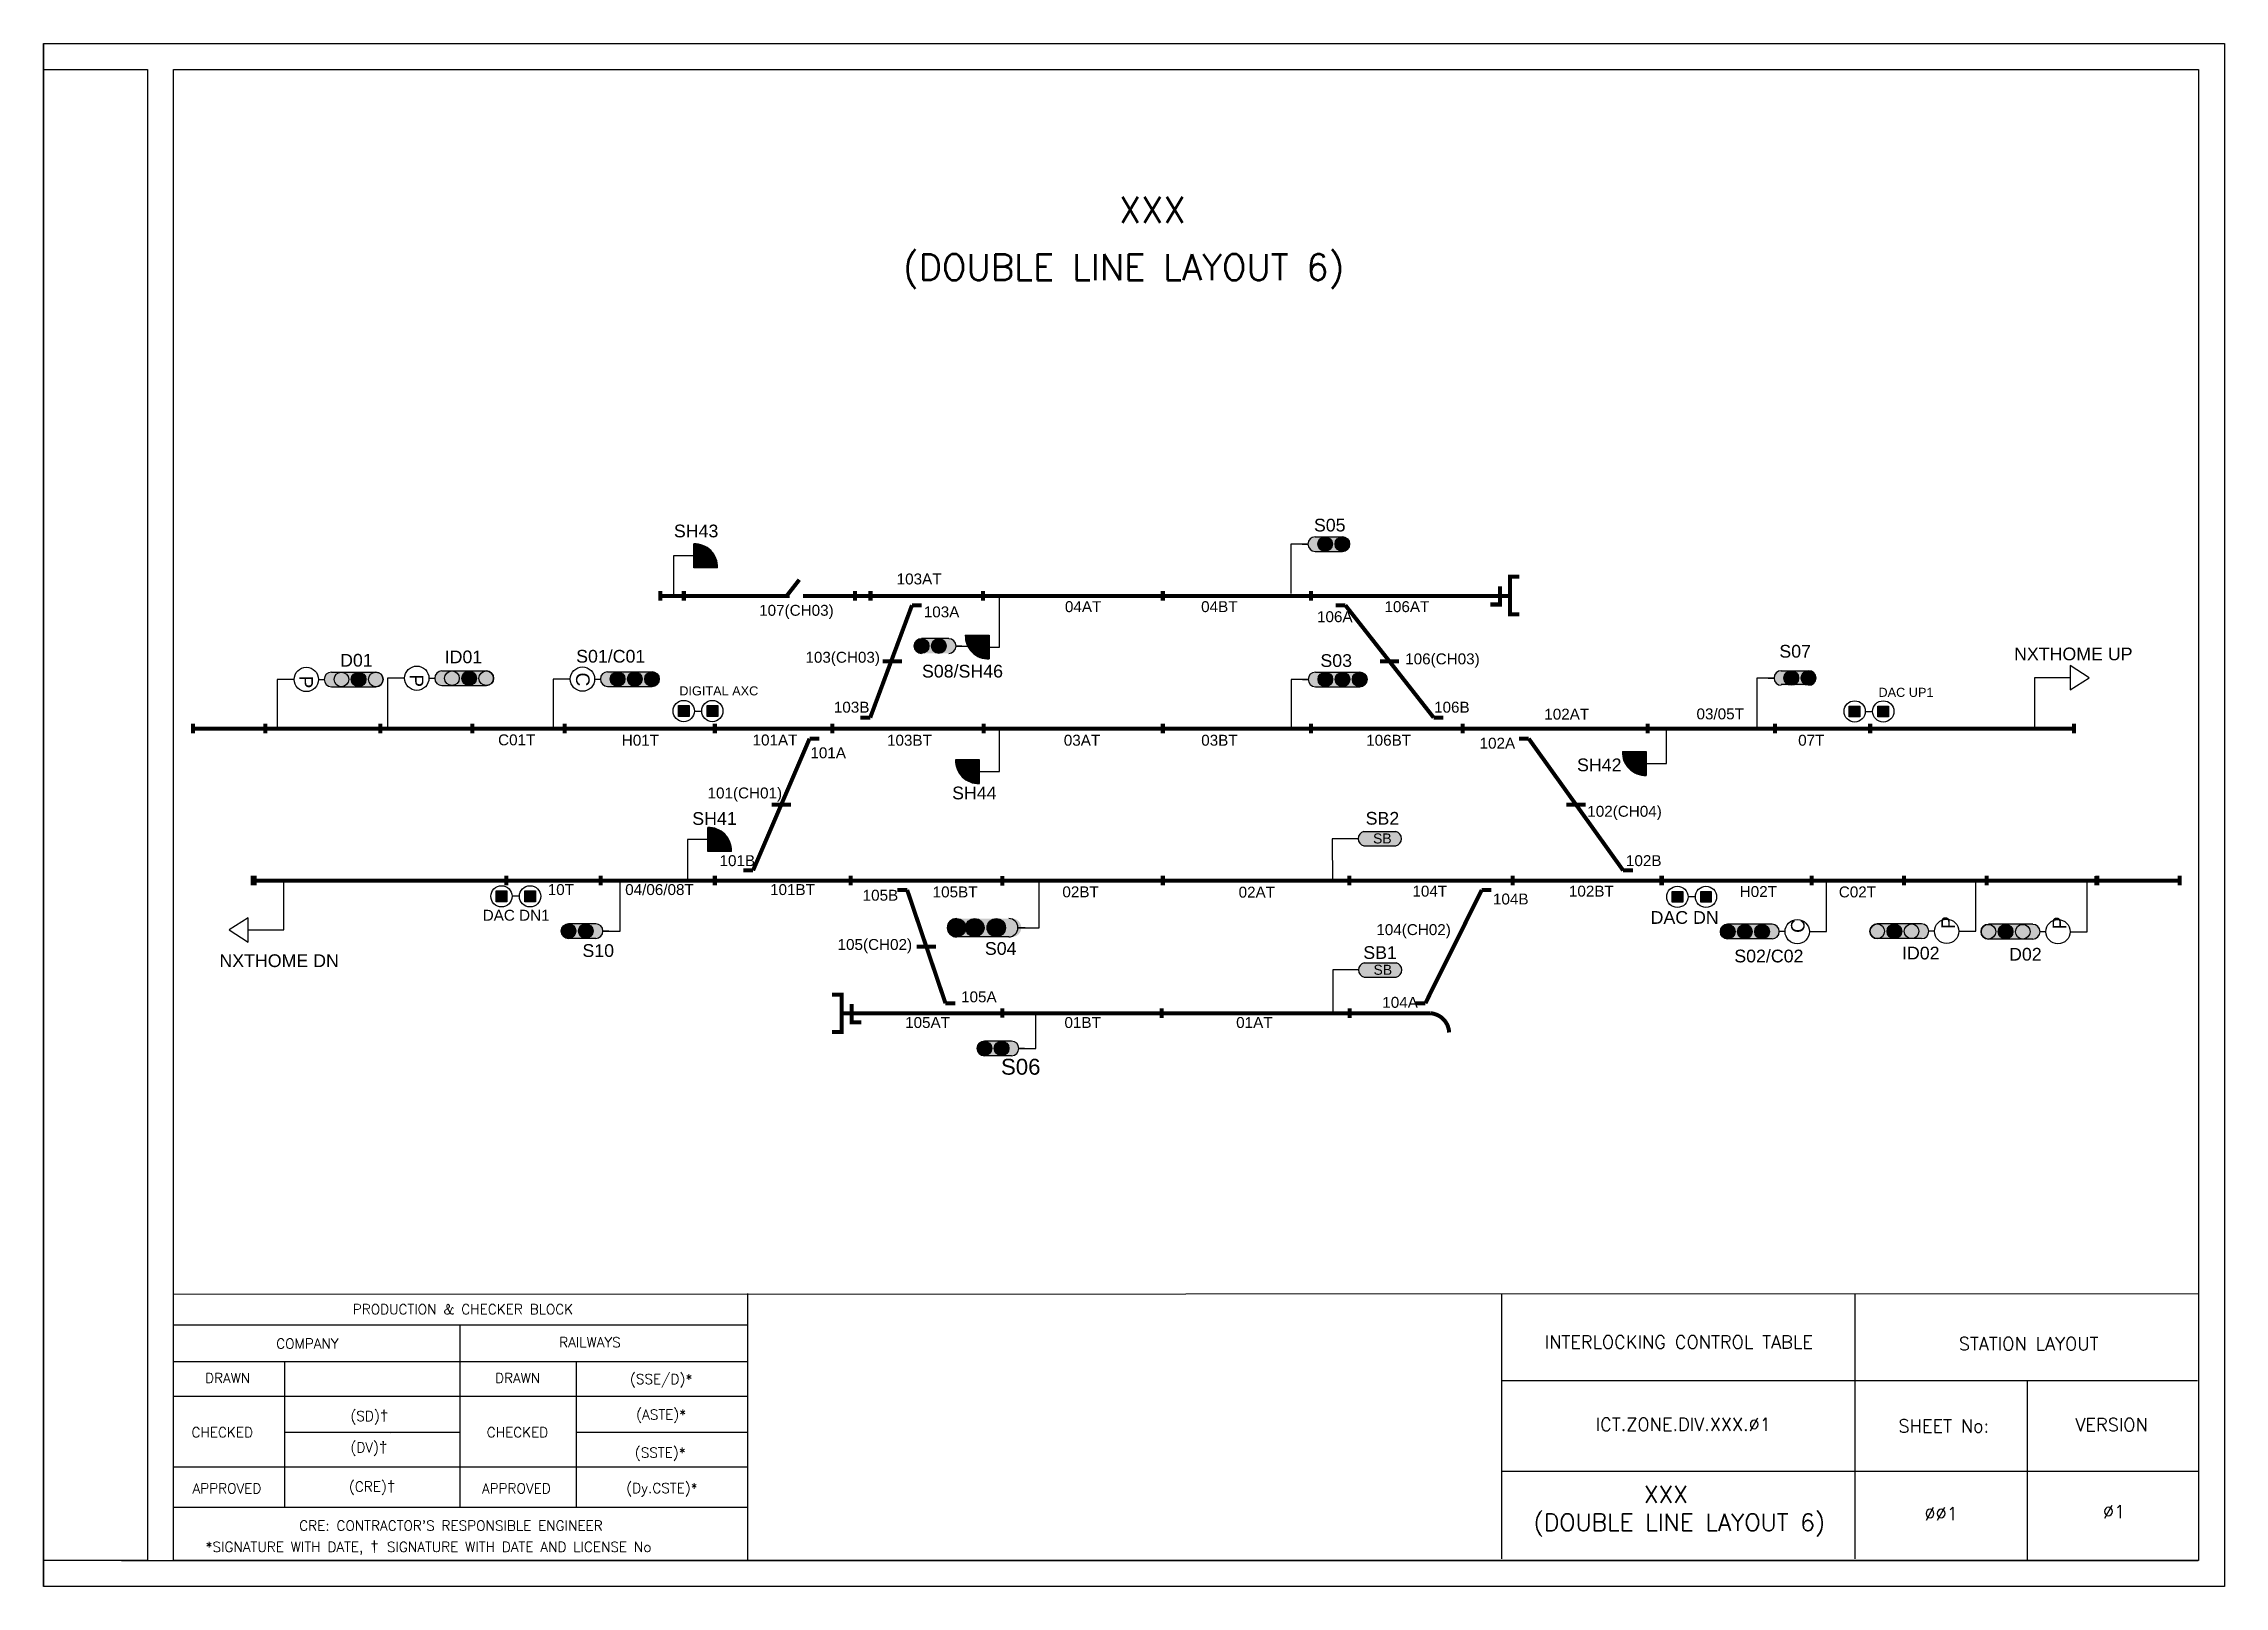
# Model space of a CAD drawing. Header units: inches. Extents: x -19 to 1645, y 43 to 741.
# Drawn here: x 1224.8 to 1644.8, y 440 to 737 of the extents above; entities that cross this region are included whole.
import ezdxf
from ezdxf.enums import TextEntityAlignment as Align

# ---------------------------------------------------------------- set-up
doc = ezdxf.new("R2010")
doc.units = ezdxf.units.IN
doc.header["$MEASUREMENT"] = 0
doc.layers.add('DIM', color=7, linetype='Continuous')
doc.styles.add('ARIAL', font='arial.ttf')
doc.styles.add('ROMANS', font='romans.shx', dxfattribs={"height": 2})

msp = doc.modelspace()

# ---------------------------------------------------------------- texts
at = {"style": 'ROMANS'}
for s, height, p in [('PRODUCTION & CHECKER BLOCK', 1.92, (1305.58, 493.32)), ('COMPANY', 1.92, (1275.61, 486.7)), ('RAILWAYS', 1.92, (1330.03, 486.96)), ('DRAWN', 1.92, (1260.26, 480.08)), ('DRAWN', 1.92, (1316.11, 480.08)), ('(SSE/D)*', 1.92, (1343.73, 479.88)), ('CHECKED', 1.92, (1259.21, 469.63)), ('CHECKED', 1.92, (1316.07, 469.63)), ('(ASTE)*', 1.92, (1343.73, 473.05)), ('(SSTE)*', 1.92, (1343.56, 465.72)), ('APPROVED', 1.92, (1260.11, 458.83)), ('APPROVED', 1.92, (1315.85, 458.83)), ('(Dy.CSTE)*', 1.92, (1343.89, 458.9)), ('XXX', 3.3, (1537.29, 457.69)), ('(DOUBLE LINE LAYOUT 6)', 3.3, (1539.85, 452.3)), ("CRE: CONTRACTOR'S RESPONSIBLE ENGINEER", 1.92, (1303.26, 451.67))]:
    msp.add_text(s, height=height, dxfattribs=at).set_placement(p, align=Align.MIDDLE_CENTER)
at = {"lineweight": -2, "style": 'ROMANS'}
for s, p in [('INTERLOCKING CONTROL TABLE', (1539.72, 486.99)), ('STATION LAYOUT', (1607.11, 486.67)), ('ICT.ZONE.DIV.XXX.Ø1', (1540.6, 471.15)), ('SHEET No:', (1590.78, 470.85)), ('VERSION', (1623.08, 471.08)), ('ØØ1 ', (1591.12, 453.99)), ('Ø1', (1623.55, 454.37))]:
    msp.add_text(s, height=2.5, dxfattribs=at).set_placement(p, align=Align.MIDDLE_CENTER)
at = {"color": 7, "char_height": 4.993, "width": 142.1179, "attachment_point": 1, "style": 'ROMANS'}
for s, insert in [('\\pi64.63937;XXX', (1367.3, 707.46)), ('\\pi23.03106;(DOUBLE LINE LAYOUT 6)', (1367.3, 696.44))]:
    msp.add_mtext(s, dxfattribs=dict(at, insert=insert))
at = {"char_height": 1.92, "attachment_point": 1, "style": 'ROMANS'}
for s, width, insert in [('(SD){\\fArial|b0|i0|c0|p34;\\H1.08333x;†}', 8.1172, (1283.89, 473.88)), ('(DV){\\fArial|b0|i0|c0|p34;\\H1.08333x;†}', 8.1172, (1283.89, 467.83)), ('(CRE){\\fArial|b0|i0|c0|p34;\\H1.08333x;†}', 8.1172, (1283.6, 460.29)), ('\\pi-5.76,l9.6,t9.6;*SIGNATURE WITH DATE, {\\fArial|b0|i0|c0|p34;\\H1.08333x;†  }SIGNATURE WITH DATE AND LICENSE No', 104.6362, (1252.18, 448.69))]:
    msp.add_mtext_dynamic_manual_height_columns(s, width=width, gutter_width=12.5, heights=[0], dxfattribs=dict(at, insert=insert))
at = {"layer": 'DIM', "color": 5, "line_spacing_factor": 0.9, "style": 'ARIAL'}
for s, insert, char_height, width, attachment_point in [('\\pi-0.00372;SH43', (1346.2, 644.37), 2.45, 8.245, 1), ('\\pi3.52214;S05', (1465.94, 645.5), 2.45, 12.8434, 1), ('\\pi-0.01017;103AT', (1389.11, 634.96), 2.1, 8.245, 1), ('\\pi-2.8393;107(CH03)', (1365.46, 628.92), 2.1, 8.245, 1), ('\\pi0.85432;103A', (1393.47, 628.62), 2.1, 8.245, 1), ('\\pi0.70678;04AT', (1420.8, 629.63), 2.1, 8.245, 1), ('\\pi0.70678;04BT', (1447.03, 629.63), 2.1, 8.245, 1), ('\\pi0.85432;106A', (1469.2, 627.69), 2.1, 8.245, 1), ('\\pi-0.01017;106AT', (1483.06, 629.63), 2.1, 8.245, 1), ('\\pi3.28065;ID01', (1298.77, 620.13), 2.45, 12.8434, 1), ('\\pi0.15297;S01/C01', (1327.22, 620.25), 2.45, 12.8434, 1), ('103(CH03)', (1371.53, 619.88), 2.1, 8.245, 1), ('\\pi-3.5233;S08/SH46', (1397.5, 617.38), 2.45, 8.245, 1), ('\\pi3.53133;S03', (1467.18, 619.42), 2.45, 12.8434, 1), ('106(CH03)', (1487.04, 619.57), 2.1, 8.245, 1), ('\\pi3.53133;S07', (1555.57, 621.21), 2.45, 12.8434, 1), ('\\pi1.6954;NXTHOME UP', (1602.61, 620.7), 2.45, 25.8001, 1), ('\\pi1.43399;DIGITAL AXC', (1345.8, 613.24), 1.75, 17.7979, 1), ('\\pi0.93454;103B', (1376.07, 610.27), 2.1, 8.245, 1), ('\\pi0.93454;106B', (1491.67, 610.27), 2.1, 8.245, 1), ('\\pi-0.35396;03/05T', (1543.5, 608.98), 2.1, 8.245, 1), ('\\pi3.91932;DAC UP1', (1574.27, 612.96), 1.75, 17.7979, 1), ('\\pi-0.01017;102AT', (1513.84, 608.93), 2.1, 8.245, 1), ('\\pi0.63802;C01T', (1311.7, 603.98), 2.1, 8.245, 1), ('\\pi0.68243;H01T', (1335.48, 603.91), 2.1, 8.245, 1), ('\\pi-0.01017;101AT', (1361.36, 603.96), 2.1, 8.245, 1), ('\\pi0.85432;101A', (1371.63, 601.49), 2.1, 8.245, 1), ('\\pi-0.01017;103BT', (1387.25, 603.91), 2.1, 8.245, 1), ('\\pi0.70678;03AT', (1420.58, 603.91), 2.1, 8.245, 1), ('\\pi0.70678;03BT', (1447.05, 603.91), 2.1, 8.245, 1), ('\\pi-0.01017;106BT', (1479.54, 603.91), 2.1, 8.245, 1), ('\\pi0.85432;102A', (1500.51, 603.34), 2.1, 8.245, 1), ('\\pi1.68516;07T', (1561.04, 603.91), 2.1, 8.245, 1), ('\\pi0.00881;SH42', (1520.13, 599.34), 2.45, 8.245, 1), ('\\pi-2.8393;101(CH01)', (1355.52, 593.76), 2.1, 8.245, 1), ('\\pi0.00129;SH44', (1399.78, 593.93), 2.45, 8.245, 1), ('\\pi0.23275;SH41', (1349.5, 586.53), 2.45, 8.245, 7), ('SB2', (1479.42, 586.57), 2.45, 6.7822, 7), ('102(CH04)', (1536.46, 590.23), 2.1, 11.1528, 3), ('\\pi0.93454;101B', (1354.05, 580.73), 2.1, 8.245, 1), ('102B', (1536.41, 580.73), 2.1, 8.245, 3), ('\\pi-0.05211;10T', (1321.95, 573.03), 2.1, 4.5728, 7), ('\\pi-2.39308;04/06/08T', (1339.21, 573.03), 2.1, 8.245, 7), ('\\pi-0.01017;101BT', (1364.73, 573.03), 2.1, 8.245, 7), ('\\pi0.93454;105B', (1381.61, 571.94), 2.1, 8.245, 7), ('\\pi-0.01017;105BT', (1396.04, 572.58), 2.1, 8.245, 7), ('\\pi0.70678;02BT', (1420.31, 572.59), 2.1, 8.245, 7), ('\\pi0.70678;02AT', (1454.25, 572.53), 2.1, 8.245, 7), ('\\pi0.96821;104T', (1487.46, 572.73), 2.1, 8.245, 7), ('104B', (1510.8, 571.21), 2.1, 8.245, 9), ('\\pi-0.01017;102BT', (1518.58, 572.73), 2.1, 8.245, 7), ('\\pi0.68243;H02T', (1550.78, 572.65), 2.1, 8.245, 7), ('\\pi0.63802;C02T', (1569.91, 572.58), 2.1, 8.245, 7), ('DAC DN1', (1322.25, 568.09), 2.1, 17.7979, 9), ('104(CH02)', (1495.83, 564.72), 2.1, 8.245, 9), ('DAC DN', (1547.42, 567.48), 2.45, 17.7979, 9), ('S10', (1334.67, 561.11), 2.45, 12.8434, 9), ('105(CH02)', (1377.72, 561.86), 2.1, 8.245, 7), ('S04', (1412.18, 561.51), 2.45, 12.8434, 9), ('SB1', (1478.97, 560.73), 2.45, 6.7822, 7), ('ID02', (1589.95, 560.63), 2.45, 12.8434, 9), ('NXTHOME DN', (1281.67, 559.16), 2.45, 27.3828, 9), ('S02/C02', (1563.74, 560.06), 2.45, 12.8434, 9), ('\\pi0.85432;105A', (1400.65, 552.38), 2.1, 8.245, 7), ('104A', (1489.48, 551.32), 2.1, 8.245, 9), ('\\pi-0.01017;105AT', (1390.74, 547.44), 2.1, 8.245, 7), ('\\pi0.70678;01BT', (1420.71, 547.44), 2.1, 8.245, 7), ('\\pi0.70678;01AT', (1453.78, 547.44), 2.1, 8.245, 7), ('S06', (1416.8, 538.43), 3.062, 16.0542, 9)]:
    msp.add_mtext(s, dxfattribs=dict(at, insert=insert, char_height=char_height, width=width, attachment_point=attachment_point))
at = {"layer": 'DIM', "color": 5, "char_height": 2.45, "width": 12.8434, "style": 'ARIAL'}
for s, insert, attachment_point in [('\\pi3.72854;D01', (1278.18, 619.48), 1), ('D02', (1609.62, 560.4), 9)]:
    msp.add_mtext(s, dxfattribs=dict(at, insert=insert, attachment_point=attachment_point))
at = {"layer": 'DIM', "color": 5, "width": 5.3067, "style": 'ARIAL'}
for s, insert, char_height, attachment_point, rotation in [('\\pi1.65153;P', (1276.68, 616.95), 2.625, 1, 270), ('\\pi1.65153;P', (1297.96, 617.2), 2.625, 1, 270), ('\\pi1.49306;C', (1329.97, 617.39), 2.625, 1, 270), ('C', (1564, 568.42), 2.62, 9, 90), ('P', (1592.92, 568.98), 2.62, 9, 90), ('P', (1614.34, 568.91), 2.62, 9, 90)]:
    msp.add_mtext(s, dxfattribs=dict(at, insert=insert, char_height=char_height, attachment_point=attachment_point, rotation=rotation))
at = {"layer": 'DIM', "color": 1, "char_height": 1.925, "width": 3.6141, "attachment_point": 9, "line_spacing_factor": 0.9, "style": 'ARIAL'}
for insert in [(1484.43, 582.96), (1484.52, 557.68)]:
    msp.add_mtext('{\\C2;SB}', dxfattribs=dict(at, insert=insert))

# ---------------------------------------------------------------- blocks, each defined once
blk = doc.blocks.new('A$C1B685902')
at = {"color": 7}
blk.add_line((0, 297), (0, 0), dxfattribs=at)
for points in [[(0, 297), (420, 297), (420, 0), (0, 0)], [(25, 292), (415, 292), (415, 5), (25, 5)]]:
    blk.add_lwpolyline(points, close=True, dxfattribs=at)
blk.add_lwpolyline([(0, 292), (20, 292), (20, 5), (0, 5)], dxfattribs=at)

# ---------------------------------------------------------------- hatches: boundary and pattern name
h = msp.add_hatch(color=256)
h.dxf.hatch_style = 1
h.paths.add_polyline_path([(1354.6, 636.07, 0.432111), (1350.02, 640.68), (1350.02, 636.07)])
h = msp.add_hatch(color=2)
h.dxf.hatch_style = 1
h.paths.add_polyline_path([(1351.9, 639.54, 1), (1350.37, 639.54, 1)])
h = msp.add_hatch(color=2)
h.dxf.hatch_style = 1
h.paths.add_polyline_path([(1353.86, 638.11, 1), (1352.32, 638.11, 1)])
at = {"true_color": 0x000000}
h = msp.add_hatch(color=18, dxfattribs=at)
h.dxf.hatch_style = 1
h.paths.add_polyline_path([(1469.7, 642.03, 1), (1469.72, 639.2), (1474.94, 639.2, 1), (1474.92, 642.03)])
h = msp.add_hatch(color=1)
h.dxf.hatch_style = 1
h.paths.add_polyline_path([(1473.03, 640.61, 1), (1470.21, 640.61, 1)])
h = msp.add_hatch(color=2)
h.dxf.hatch_style = 1
h.paths.add_polyline_path([(1473.52, 640.61, 1), (1476.34, 640.61, 1)])
h = msp.add_hatch(color=2)
h.dxf.hatch_style = 1
h.paths.add_polyline_path([(1351.9, 637.61, 1), (1350.37, 637.61, 1)])
h = msp.add_hatch(color=18, dxfattribs=at)
h.dxf.hatch_style = 1
h.paths.add_polyline_path([(1399.14, 619.59, 1), (1399.12, 622.42), (1393.9, 622.42, 1), (1393.92, 619.59)])
h = msp.add_hatch(color=2)
h.dxf.hatch_style = 1
h.paths.add_polyline_path([(1395.32, 621, 1), (1392.49, 621, 1)])
h = msp.add_hatch(color=1)
h.dxf.hatch_style = 1
h.paths.add_polyline_path([(1395.8, 621, 1), (1398.63, 621, 1)])
h = msp.add_hatch(color=256)
h.dxf.hatch_style = 1
h.paths.add_polyline_path([(1402.32, 623.11, 0.432111), (1406.9, 618.5), (1406.9, 623.11)])
h = msp.add_hatch(color=2)
h.dxf.hatch_style = 1
h.paths.add_polyline_path([(1404.6, 621.07, 1), (1403.06, 621.07, 1)])
h = msp.add_hatch(color=2)
h.dxf.hatch_style = 1
h.paths.add_polyline_path([(1406.55, 621.57, 1), (1405.02, 621.57, 1)])
h = msp.add_hatch(color=2)
h.dxf.hatch_style = 1
h.paths.add_polyline_path([(1406.55, 619.64, 1), (1405.02, 619.64, 1)])
h = msp.add_hatch(color=18, dxfattribs=at)
h.dxf.hatch_style = 1
h.paths.add_polyline_path([(1280.24, 615.97, 1), (1280.27, 613.14), (1288.8, 613.14, 1), (1288.78, 615.97)])
h = msp.add_hatch(color=2)
h.dxf.hatch_style = 1
h.paths.add_polyline_path([(1280.75, 614.56, 1), (1283.58, 614.56, 1)])
h.paths.add_polyline_path([(1290.2, 614.56, 1), (1287.37, 614.56, 1)])
h = msp.add_hatch(color=3)
h.dxf.hatch_style = 1
h.paths.add_polyline_path([(1286.89, 614.56, 1), (1284.06, 614.56, 1)])
h = msp.add_hatch(color=18, dxfattribs=at)
h.dxf.hatch_style = 1
h.paths.add_polyline_path([(1301.53, 616.22, 1), (1301.55, 613.39), (1310.08, 613.39, 1), (1310.06, 616.22)])
h = msp.add_hatch(color=2)
h.dxf.hatch_style = 1
h.paths.add_polyline_path([(1302.04, 614.8, 1), (1304.87, 614.8, 1)])
h.paths.add_polyline_path([(1311.49, 614.8, 1), (1308.66, 614.8, 1)])
h = msp.add_hatch(color=3)
h.dxf.hatch_style = 1
h.paths.add_polyline_path([(1308.18, 614.8, 1), (1305.35, 614.8, 1)])
h = msp.add_hatch(color=18, dxfattribs=at)
h.dxf.hatch_style = 1
h.paths.add_polyline_path([(1333.44, 616.04, 1), (1333.46, 613.22), (1341.99, 613.22, 1), (1341.97, 616.04)])
h = msp.add_hatch(color=18, dxfattribs=at)
h.dxf.hatch_style = 1
h.paths.add_polyline_path([(1333.44, 616.04, 1), (1333.46, 613.22), (1341.99, 613.22, 1), (1341.97, 616.04)])
h = msp.add_hatch(color=2)
h.dxf.hatch_style = 1
h.paths.add_polyline_path([(1333.95, 614.63, 1), (1336.78, 614.63, 1)])
h.paths.add_polyline_path([(1343.39, 614.63, 1), (1340.57, 614.63, 1)])
h = msp.add_hatch(color=1)
h.dxf.hatch_style = 1
h.paths.add_polyline_path([(1333.95, 614.63, 1), (1336.78, 614.63, 1)])
h = msp.add_hatch(color=3)
h.dxf.hatch_style = 1
h.paths.add_polyline_path([(1337.26, 614.63, 1), (1340.08, 614.63, 1)])
h = msp.add_hatch(color=2)
h.dxf.hatch_style = 1
h.paths.add_polyline_path([(1337.26, 614.63, 1), (1340.08, 614.63, 1)])
h = msp.add_hatch(color=3)
h.dxf.hatch_style = 1
h.paths.add_polyline_path([(1340.57, 614.63, 1), (1343.39, 614.63, 1)])
h = msp.add_hatch(color=18, dxfattribs=at)
h.dxf.hatch_style = 1
h.paths.add_polyline_path([(1469.74, 615.98, 1), (1469.76, 613.15), (1478.29, 613.15, 1), (1478.27, 615.98)])
h = msp.add_hatch(color=1)
h.dxf.hatch_style = 1
h.paths.add_polyline_path([(1473.07, 614.56, 1), (1470.25, 614.56, 1)])
h = msp.add_hatch(color=2)
h.dxf.hatch_style = 1
h.paths.add_polyline_path([(1473.56, 614.56, 1), (1476.38, 614.56, 1)])
h = msp.add_hatch(color=3)
h.dxf.hatch_style = 1
h.paths.add_polyline_path([(1476.87, 614.56, 1), (1479.69, 614.56, 1)])
h = msp.add_hatch(color=18, dxfattribs=at)
h.dxf.hatch_style = 1
h.paths.add_polyline_path([(1559.47, 616.25, 1), (1559.5, 613.42), (1564.72, 613.42, 1), (1564.7, 616.25)])
h = msp.add_hatch(color=1)
h.dxf.hatch_style = 1
h.paths.add_polyline_path([(1562.81, 614.84, 1), (1559.98, 614.84, 1)])
h = msp.add_hatch(color=3)
h.dxf.hatch_style = 1
h.paths.add_polyline_path([(1566.12, 614.84, 1), (1563.29, 614.84, 1)])
h = msp.add_hatch(color=5)
h.dxf.hatch_style = 1
h.paths.add_polyline_path([(1349.12, 607.45), (1349.12, 609.52), (1347.07, 609.52), (1347.07, 607.45)])
h = msp.add_hatch(color=5)
h.dxf.hatch_style = 1
h.paths.add_polyline_path([(1354.63, 607.45), (1354.63, 609.52), (1352.58, 609.52), (1352.58, 607.45)])
h = msp.add_hatch(color=5)
h.dxf.hatch_style = 1
h.paths.add_polyline_path([(1574.62, 607.37), (1574.62, 609.43), (1572.57, 609.43), (1572.57, 607.37)])
h = msp.add_hatch(color=5)
h.dxf.hatch_style = 1
h.paths.add_polyline_path([(1580.13, 607.37), (1580.13, 609.43), (1578.08, 609.43), (1578.08, 607.37)])
h = msp.add_hatch(color=256)
h.dxf.hatch_style = 1
h.paths.add_polyline_path([(1528.86, 600.69, 0.432111), (1533.44, 596.08), (1533.44, 600.69)])
h = msp.add_hatch(color=256)
h.dxf.hatch_style = 1
h.paths.add_polyline_path([(1400.44, 599.12, 0.432111), (1405.02, 594.51), (1405.02, 599.12)])
h = msp.add_hatch(color=2)
h.dxf.hatch_style = 1
h.paths.add_polyline_path([(1402.71, 597.08, 1), (1401.18, 597.08, 1)])
h = msp.add_hatch(color=2)
h.dxf.hatch_style = 1
h.paths.add_polyline_path([(1404.67, 597.58, 1), (1403.14, 597.58, 1)])
h = msp.add_hatch(color=2)
h.dxf.hatch_style = 1
h.paths.add_polyline_path([(1404.67, 595.65, 1), (1403.14, 595.65, 1)])
h = msp.add_hatch(color=2)
h.dxf.hatch_style = 1
h.paths.add_polyline_path([(1531.13, 598.65, 1), (1529.6, 598.65, 1)])
h = msp.add_hatch(color=2)
h.dxf.hatch_style = 1
h.paths.add_polyline_path([(1533.09, 599.15, 1), (1531.56, 599.15, 1)])
h = msp.add_hatch(color=2)
h.dxf.hatch_style = 1
h.paths.add_polyline_path([(1533.09, 597.22, 1), (1531.56, 597.22, 1)])
h = msp.add_hatch(color=256)
h.dxf.hatch_style = 1
h.paths.add_polyline_path([(1357.29, 581.47, 0.432111), (1352.71, 586.08), (1352.71, 581.47)])
h = msp.add_hatch(color=2)
h.dxf.hatch_style = 1
h.paths.add_polyline_path([(1354.59, 584.94, 1), (1353.06, 584.94, 1)])
h = msp.add_hatch(color=2)
h.dxf.hatch_style = 1
h.paths.add_polyline_path([(1356.55, 583.51, 1), (1355.01, 583.51, 1)])
h = msp.add_hatch(color=256)
h.dxf.hatch_style = 1
h.paths.add_polyline_path([(1479.06, 585.3, 0.79433), (1479.06, 582.52), (1485.21, 582.52, 0.79433), (1485.21, 585.3)])
h = msp.add_hatch(color=2)
h.dxf.hatch_style = 1
h.paths.add_polyline_path([(1354.59, 583.01, 1), (1353.06, 583.01, 1)])
h = msp.add_hatch(color=5)
h.dxf.hatch_style = 1
h.paths.add_polyline_path([(1311.96, 573.84), (1311.96, 571.78), (1314.01, 571.78), (1314.01, 573.84)])
h = msp.add_hatch(color=5)
h.dxf.hatch_style = 1
h.paths.add_polyline_path([(1317.47, 573.84), (1317.47, 571.78), (1319.52, 571.78), (1319.52, 573.84)])
h = msp.add_hatch(color=5)
h.dxf.hatch_style = 1
h.paths.add_polyline_path([(1538.44, 573.75), (1538.44, 571.68), (1540.48, 571.68), (1540.48, 573.75)])
h = msp.add_hatch(color=5)
h.dxf.hatch_style = 1
h.paths.add_polyline_path([(1543.95, 573.75), (1543.95, 571.68), (1545.99, 571.68), (1545.99, 573.75)])
h = msp.add_hatch(color=18, dxfattribs=at)
h.dxf.hatch_style = 1
h.paths.add_polyline_path([(1331.15, 564.7, 1), (1331.12, 567.52), (1325.9, 567.52, 1), (1325.92, 564.7)])
h = msp.add_hatch(color=3)
h.dxf.hatch_style = 1
h.paths.add_polyline_path([(1327.33, 566.11, 1), (1324.5, 566.11, 1)])
h = msp.add_hatch(color=1)
h.dxf.hatch_style = 1
h.paths.add_polyline_path([(1330.64, 566.11, 1), (1327.81, 566.11, 1)])
h = msp.add_hatch(color=18, dxfattribs=at)
h.dxf.hatch_style = 1
h.paths.add_polyline_path([(1400.65, 565.01, -1), (1400.68, 568.54), (1411.35, 568.54, -1), (1411.32, 565.01)])
h = msp.add_hatch(color=3)
h.dxf.hatch_style = 1
h.paths.add_polyline_path([(1402.43, 566.77, 1), (1398.9, 566.77, 1)])
h = msp.add_hatch(color=2)
h.dxf.hatch_style = 1
h.paths.add_polyline_path([(1405.92, 566.77, 1), (1402.39, 566.77, 1)])
h = msp.add_hatch(color=1)
h.dxf.hatch_style = 1
h.paths.add_polyline_path([(1410.06, 566.77, 1), (1406.52, 566.77, 1)])
h = msp.add_hatch(color=18, dxfattribs=at)
h.dxf.hatch_style = 1
h.paths.add_polyline_path([(1557.69, 564.61, 1), (1557.67, 567.44), (1549.14, 567.44, 1), (1549.16, 564.61)])
h = msp.add_hatch(color=2)
h.dxf.hatch_style = 1
h.paths.add_polyline_path([(1557.18, 566.02, 1), (1554.35, 566.02, 1)])
h.paths.add_polyline_path([(1550.56, 566.02, 1), (1547.73, 566.02, 1)])
h = msp.add_hatch(color=18, dxfattribs=at)
h.dxf.hatch_style = 1
h.paths.add_polyline_path([(1557.69, 564.61, 1), (1557.67, 567.44), (1549.14, 567.44, 1), (1549.16, 564.61)])
h = msp.add_hatch(color=3)
h.dxf.hatch_style = 1
h.paths.add_polyline_path([(1550.56, 566.02, 1), (1547.73, 566.02, 1)])
h = msp.add_hatch(color=3)
h.dxf.hatch_style = 1
h.paths.add_polyline_path([(1553.87, 566.02, 1), (1551.04, 566.02, 1)])
h = msp.add_hatch(color=2)
h.dxf.hatch_style = 1
h.paths.add_polyline_path([(1553.87, 566.02, 1), (1551.04, 566.02, 1)])
h = msp.add_hatch(color=1)
h.dxf.hatch_style = 1
h.paths.add_polyline_path([(1557.18, 566.02, 1), (1554.35, 566.02, 1)])
h = msp.add_hatch(color=18, dxfattribs=at)
h.dxf.hatch_style = 1
h.paths.add_polyline_path([(1586.49, 564.66, 1), (1586.47, 567.49), (1577.93, 567.49, 1), (1577.96, 564.66)])
h = msp.add_hatch(color=2)
h.dxf.hatch_style = 1
h.paths.add_polyline_path([(1585.98, 566.08, 1), (1583.15, 566.08, 1)])
h.paths.add_polyline_path([(1579.36, 566.08, 1), (1576.53, 566.08, 1)])
h = msp.add_hatch(color=3)
h.dxf.hatch_style = 1
h.paths.add_polyline_path([(1582.67, 566.08, 1), (1579.84, 566.08, 1)])
h = msp.add_hatch(color=18, dxfattribs=at)
h.dxf.hatch_style = 1
h.paths.add_polyline_path([(1607.9, 564.59, 1), (1607.88, 567.42), (1599.35, 567.42, 1), (1599.37, 564.59)])
h = msp.add_hatch(color=2)
h.dxf.hatch_style = 1
h.paths.add_polyline_path([(1607.39, 566, 1), (1604.56, 566, 1)])
h.paths.add_polyline_path([(1600.77, 566, 1), (1597.94, 566, 1)])
h = msp.add_hatch(color=3)
h.dxf.hatch_style = 1
h.paths.add_polyline_path([(1604.08, 566, 1), (1601.25, 566, 1)])
h = msp.add_hatch(color=256)
h.dxf.hatch_style = 1
h.paths.add_polyline_path([(1479.15, 560.02, 0.79433), (1479.15, 557.24), (1485.3, 557.24, 0.79433), (1485.3, 560.02)])
h = msp.add_hatch(color=18, dxfattribs=at)
h.dxf.hatch_style = 1
h.paths.add_polyline_path([(1411.23, 542.11, 1), (1411.21, 544.94), (1405.99, 544.94, 1), (1406.01, 542.11)])
h = msp.add_hatch(color=2)
h.dxf.hatch_style = 1
h.paths.add_polyline_path([(1407.41, 543.53, 1), (1404.59, 543.53, 1)])
h = msp.add_hatch(color=1)
h.dxf.hatch_style = 1
h.paths.add_polyline_path([(1407.89, 543.53, 1), (1410.72, 543.53, 1)])

# ---------------------------------------------------------------- linework, layer by layer
for p, q in [((1350.02, 636.07), (1350.02, 640.68)), ((1469.7, 642.03), (1474.94, 642.03)), ((1469.7, 639.2), (1474.94, 639.2)), ((1354.6, 636.07), (1350.02, 636.07)), ((1399.14, 622.42), (1393.9, 622.42)), ((1402.32, 623.11), (1406.9, 623.11)), ((1406.9, 623.11), (1406.9, 618.5)), ((1280.24, 615.97), (1288.8, 615.97)), ((1301.53, 616.22), (1310.08, 616.22)), ((1301.53, 613.39), (1310.08, 613.39)), ((1333.44, 616.04), (1341.99, 616.04)), ((1333.44, 616.04), (1341.99, 616.04)), ((1333.44, 613.22), (1341.99, 613.22)), ((1333.44, 613.22), (1341.99, 613.22)), ((1469.74, 615.98), (1478.29, 615.98)), ((1559.47, 616.25), (1564.72, 616.25)), ((1559.47, 613.66), (1564.72, 613.66)), ((1280.24, 613.14), (1288.8, 613.14)), ((1469.74, 613.15), (1478.29, 613.15)), ((1528.86, 600.69), (1533.44, 600.69)), ((1533.44, 600.69), (1533.44, 596.08)), ((1400.44, 599.12), (1405.02, 599.12)), ((1405.02, 599.12), (1405.02, 594.51)), ((1352.71, 581.47), (1352.71, 586.08)), ((1479.06, 585.3), (1485.21, 585.3)), ((1357.29, 581.47), (1352.71, 581.47)), ((1479.06, 582.52), (1485.21, 582.52)), ((1331.15, 567.52), (1325.9, 567.52)), ((1557.69, 567.44), (1549.14, 567.44)), ((1557.69, 567.44), (1549.14, 567.44)), ((1586.49, 567.49), (1577.93, 567.49)), ((1607.9, 567.42), (1599.35, 567.42)), ((1331.15, 564.7), (1325.9, 564.7)), ((1410.69, 565.01), (1400, 565.01)), ((1557.69, 564.61), (1549.14, 564.61)), ((1557.69, 564.61), (1549.14, 564.61)), ((1586.49, 564.66), (1577.93, 564.66)), ((1607.9, 564.59), (1599.35, 564.59)), ((1479.15, 560.02), (1485.3, 560.02)), ((1479.15, 557.24), (1485.3, 557.24)), ((1411.23, 544.94), (1405.99, 544.94)), ((1411.23, 542.11), (1405.99, 542.11)), ((1249.8, 496.24), (1639.78, 496.32)), ((1360.4, 496.32), (1360.4, 444.97)), ((1283.04, 490.26), (1249.79, 490.26)), ((1360.4, 490.26), (1283.04, 490.26)), ((1305, 490.26), (1305, 455.16)), ((1283.04, 483.22), (1249.79, 483.22)), ((1271.24, 455.17), (1271.24, 483.22)), ((1360.4, 483.21), (1283.04, 483.22)), ((1327.44, 455.16), (1327.44, 483.22)), ((1606.83, 479.59), (1606.83, 444.97)), ((1283.04, 476.55), (1249.79, 476.55)), ((1360.4, 476.55), (1283.04, 476.55)), ((1305, 469.57), (1271.24, 469.57)), ((1291.7, 469.43), (1291.7, 469.43)), ((1360.4, 469.57), (1327.44, 469.57)), ((1283.04, 462.91), (1249.79, 462.91)), ((1360.4, 462.9), (1283.04, 462.91)), ((1283.04, 455.16), (1249.79, 455.17)), ((1360.4, 455.16), (1283.04, 455.16))]:
    msp.add_line(p, q)
at = {"color": 5}
for p, q in [((1468.29, 640.61), (1465, 640.61)), ((1465, 640.61), (1465, 631.11)), ((1467.19, 640.61), (1468.29, 640.61)), ((1350.02, 638.37), (1346.12, 638.37)), ((1346.12, 638.37), (1346.12, 630.42)), ((1408.93, 620.8), (1408.93, 630.26)), ((1400.54, 621), (1402.83, 621)), ((1401.64, 621), (1400.54, 621)), ((1406.87, 620.8), (1408.93, 620.8)), ((1273.05, 614.56), (1269.77, 614.56)), ((1269.77, 614.56), (1269.77, 605.06)), ((1277.74, 614.56), (1278.84, 614.56)), ((1294.34, 614.8), (1291.05, 614.8)), ((1291.05, 614.8), (1291.05, 605.31)), ((1299.03, 614.8), (1300.13, 614.8)), ((1326.25, 614.63), (1322.96, 614.63)), ((1322.96, 614.63), (1322.96, 605.13)), ((1326.25, 614.63), (1322.96, 614.63)), ((1322.96, 614.63), (1322.96, 605.13)), ((1330.93, 614.63), (1332.04, 614.63)), ((1330.93, 614.63), (1332.04, 614.63)), ((1468.34, 614.56), (1465.05, 614.56)), ((1465.05, 614.56), (1465.05, 605.07)), ((1467.23, 614.56), (1468.34, 614.56)), ((1558.07, 614.84), (1554.78, 614.84)), ((1554.78, 614.84), (1554.78, 605.34)), ((1556.97, 614.84), (1558.07, 614.84)), ((1615.11, 614.9), (1608.26, 614.9)), ((1608.26, 614.9), (1608.26, 605.33)), ((1615.11, 617.22), (1615.11, 612.58)), ((1618.77, 614.9), (1615.11, 617.22)), ((1615.11, 612.58), (1618.77, 614.9)), ((1351.53, 608.4), (1350.11, 608.4)), ((1408.92, 596.82), (1408.92, 604.93)), ((1537.34, 598.38), (1537.34, 605.1)), ((1575.64, 608.4), (1577.06, 608.4)), ((1405.02, 596.82), (1408.92, 596.82)), ((1533.44, 598.38), (1537.34, 598.38)), ((1477.96, 583.91), (1472.99, 583.91)), ((1472.99, 583.91), (1473.03, 575.58)), ((1348.81, 583.78), (1348.81, 575.96)), ((1352.71, 583.78), (1348.81, 583.78)), ((1271.05, 566.34), (1271.05, 575.9)), ((1335.84, 566.11), (1335.84, 575.61)), ((1416.56, 566.77), (1416.56, 575.68)), ((1568.17, 566.02), (1568.17, 575.52)), ((1568.17, 566.02), (1568.17, 575.52)), ((1596.97, 566.08), (1596.97, 575.57)), ((1618.38, 566), (1618.38, 575.5)), ((1316.45, 572.81), (1315.03, 572.81)), ((1542.92, 572.73), (1541.51, 572.73)), ((1264.2, 568.66), (1260.54, 566.34)), ((1264.2, 564.01), (1264.2, 568.66)), ((1260.54, 566.34), (1264.2, 564.01)), ((1264.2, 566.34), (1271.05, 566.34)), ((1332.55, 566.11), (1335.84, 566.11)), ((1333.65, 566.11), (1332.55, 566.11)), ((1412.45, 566.77), (1416.56, 566.77)), ((1413.82, 566.77), (1412.45, 566.77)), ((1560.19, 566.02), (1559.09, 566.02)), ((1560.19, 566.02), (1559.09, 566.02)), ((1564.88, 566.02), (1568.17, 566.02)), ((1564.88, 566.02), (1568.17, 566.02)), ((1588.99, 566.08), (1587.89, 566.08)), ((1593.68, 566.08), (1596.97, 566.08)), ((1610.4, 566), (1609.3, 566)), ((1615.09, 566), (1618.38, 566)), ((1478.05, 558.63), (1473.08, 558.63)), ((1473.08, 558.63), (1473.08, 550.21)), ((1415.92, 543.53), (1415.92, 550.54)), ((1412.63, 543.53), (1415.92, 543.53)), ((1413.74, 543.53), (1412.63, 543.53))]:
    msp.add_line(p, q, dxfattribs=at)
at = {"lineweight": -2}
for p, q in [((1505.64, 445.25), (1505.64, 496.32)), ((1505.64, 479.59), (1639.6, 479.59)), ((1505.64, 462.14), (1639.78, 462.14))]:
    msp.add_line(p, q, dxfattribs=at)
at = {"linetype": 'Continuous', "lineweight": -2}
for p, q in [((1573.72, 445.25), (1573.72, 496.32)), ((1239.78, 444.97), (1521.78, 444.97)), ((1239.78, 444.97), (1639.78, 444.97))]:
    msp.add_line(p, q, dxfattribs=at)
at = {"color": 5, "const_width": 0.776}
for points in [[(1509.05, 634.33), (1507.18, 634.33)], [(1507.23, 634.72), (1507.23, 626.74)], [(1343.59, 630.63), (1368.51, 630.63)], [(1343.6, 631.56), (1343.6, 629.7)], [(1348.11, 631.56), (1348.11, 629.7)], [(1370.35, 633.76), (1367.79, 630.48)], [(1371.09, 630.63), (1507.23, 630.63)], [(1381.05, 631.56), (1381.05, 629.7)], [(1384.06, 631.56), (1384.06, 629.7)], [(1405.75, 631.56), (1405.75, 629.7)], [(1440.36, 631.56), (1440.36, 629.7)], [(1468.9, 631.56), (1468.9, 629.7)], [(1505.3, 632.51), (1505.3, 628.6)], [(1392.05, 628.85), (1384.01, 607.22)], [(1392.05, 628.85), (1393.93, 628.85)], [(1475.51, 628.85), (1473.63, 628.85)], [(1475.51, 628.85), (1492.52, 607.22)], [(1505.3, 628.99), (1503.42, 628.99)], [(1509.05, 627.12), (1507.18, 627.12)], [(1390.1, 618.03), (1386.39, 618.03)], [(1482.16, 618.03), (1485.86, 618.03)], [(1253.58, 606.02), (1253.58, 604.16)], [(1253.59, 605.09), (1615.84, 605.1)], [(1267.53, 606.02), (1267.53, 604.17)], [(1289.63, 606.02), (1289.63, 604.17)], [(1307.39, 606.02), (1307.39, 604.17)], [(1325.14, 606.02), (1325.14, 604.17)], [(1354.08, 606.02), (1354.08, 604.17)], [(1376.7, 606.02), (1376.7, 604.17)], [(1384.01, 607.22), (1382.13, 607.22)], [(1405.88, 606.02), (1405.88, 604.17)], [(1440.36, 606.02), (1440.36, 604.17)], [(1468.87, 606.02), (1468.87, 604.17)], [(1492.52, 607.22), (1494.4, 607.22)], [(1498.13, 606.02), (1498.13, 604.17)], [(1533.75, 606.02), (1533.75, 604.17)], [(1558.28, 606.02), (1558.28, 604.17)], [(1576.59, 606.02), (1576.59, 604.17)], [(1615.84, 606.02), (1615.84, 604.17)], [(1372.32, 603.16), (1361.45, 577.8)], [(1372.32, 603.16), (1374.2, 603.16)], [(1510.83, 603.16), (1508.95, 603.16)], [(1510.83, 603.16), (1529.01, 577.8)], [(1368.74, 590.48), (1365.03, 590.48)], [(1518.07, 590.48), (1521.77, 590.48)], [(1265.05, 574.9), (1265.05, 576.76)], [(1265.05, 575.83), (1636.18, 575.83)], [(1265.46, 576.76), (1265.46, 574.9)], [(1313.94, 576.76), (1313.94, 574.91)], [(1332.12, 576.76), (1332.12, 574.91)], [(1354.08, 574.9), (1354.08, 576.76)], [(1354.1, 576.76), (1354.1, 574.91)], [(1361.45, 577.8), (1359.57, 577.8)], [(1380.24, 576.76), (1380.24, 574.91)], [(1409.43, 574.89), (1409.43, 576.75)], [(1440.36, 574.9), (1440.36, 576.76)], [(1476.3, 576.76), (1476.3, 574.91)], [(1507.72, 576.76), (1507.72, 574.91)], [(1529.01, 577.8), (1530.89, 577.8)], [(1536.38, 576.76), (1536.38, 574.91)], [(1536.48, 574.9), (1536.48, 576.76)], [(1565.33, 576.76), (1565.33, 574.9)], [(1583.08, 576.76), (1583.08, 574.9)], [(1599.05, 576.76), (1599.05, 574.9)], [(1620.14, 574.9), (1620.14, 576.75)], [(1620.36, 576.76), (1620.36, 574.9)], [(1636.18, 576.76), (1636.18, 574.9)], [(1391.13, 574.02), (1389.25, 574.02)], [(1398.5, 552.23), (1391.13, 574.02)], [(1490.93, 552.23), (1501.78, 574.02)], [(1501.78, 574.02), (1503.66, 574.02)], [(1396.66, 563.12), (1392.96, 563.12)], [(1378.5, 554.29), (1378.5, 546.31)], [(1376.67, 553.9), (1378.55, 553.9)], [(1378.5, 550.3), (1491.91, 550.3)], [(1380.42, 552.08), (1380.42, 548.17)], [(1398.5, 552.23), (1400.38, 552.23)], [(1409.43, 549.42), (1409.43, 551.27)], [(1440.12, 549.37), (1440.12, 551.23)], [(1476.36, 549.37), (1476.36, 551.23)], [(1490.93, 552.23), (1489.05, 552.23)], [(1376.67, 546.7), (1378.55, 546.7)], [(1380.42, 548.56), (1382.3, 548.56)]]:
    msp.add_lwpolyline(points, dxfattribs=at)
at = {"color": 5}
for points in [[(1347.07, 609.52), (1349.12, 609.52), (1349.12, 607.45), (1347.07, 607.45)], [(1352.58, 609.52), (1354.63, 609.52), (1354.63, 607.45), (1352.58, 607.45)], [(1572.57, 609.43), (1574.62, 609.43), (1574.62, 607.37), (1572.57, 607.37)], [(1578.08, 609.43), (1580.13, 609.43), (1580.13, 607.37), (1578.08, 607.37)], [(1314.01, 571.78), (1311.96, 571.78), (1311.96, 573.84), (1314.01, 573.84)], [(1319.52, 571.78), (1317.47, 571.78), (1317.47, 573.84), (1319.52, 573.84)], [(1540.48, 571.68), (1538.44, 571.68), (1538.44, 573.75), (1540.48, 573.75)], [(1545.99, 571.68), (1543.95, 571.68), (1543.95, 573.75), (1545.99, 573.75)]]:
    msp.add_lwpolyline(points, close=True, dxfattribs=at)
at = {"color": 5, "const_width": 0.776}
msp.add_lwpolyline([(1491.91, 550.3, -0.381023), (1495.5, 546.6, -1.188968)], format="xyb", dxfattribs=at)
at = {"color": 2}
for centre, radius in [((1351.14, 639.54), 0.766), ((1353.09, 638.11), 0.766), ((1474.93, 640.61), 1.41), ((1351.14, 637.61), 0.766), ((1393.91, 621), 1.41), ((1403.83, 621.07), 0.766), ((1405.78, 621.57), 0.766), ((1405.78, 619.64), 0.766), ((1282.17, 614.56), 1.41), ((1288.79, 614.56), 1.41), ((1303.45, 614.8), 1.41), ((1310.07, 614.8), 1.41), ((1335.36, 614.63), 1.41), ((1338.67, 614.63), 1.41), ((1341.98, 614.63), 1.41), ((1474.97, 614.56), 1.41), ((1401.95, 597.08), 0.766), ((1403.9, 597.58), 0.766), ((1403.9, 595.65), 0.766), ((1530.37, 598.65), 0.766), ((1532.32, 599.15), 0.766), ((1532.32, 597.22), 0.766), ((1353.83, 584.94), 0.766), ((1355.78, 583.51), 0.766), ((1353.83, 583.01), 0.766), ((1404.15, 566.77), 1.77), ((1549.15, 566.02), 1.41), ((1552.46, 566.02), 1.41), ((1555.77, 566.02), 1.41), ((1577.95, 566.08), 1.41), ((1584.56, 566.08), 1.41), ((1599.36, 566), 1.41), ((1605.98, 566), 1.41), ((1406, 543.53), 1.41)]:
    msp.add_circle(centre, radius, dxfattribs=at)
at = {"color": 1}
for centre, radius in [((1471.62, 640.61), 1.41), ((1397.22, 621), 1.41), ((1335.36, 614.63), 1.41), ((1471.66, 614.56), 1.41), ((1561.4, 614.84), 1.41), ((1329.22, 566.11), 1.41), ((1408.29, 566.77), 1.77), ((1555.77, 566.02), 1.41), ((1409.31, 543.53), 1.41)]:
    msp.add_circle(centre, radius, dxfattribs=at)
at = {"color": 5}
for centre, radius in [((1275.4, 614.56), 2.34), ((1296.68, 614.8), 2.34), ((1328.59, 614.63), 2.34), ((1328.59, 614.63), 2.34), ((1348.09, 608.48), 2.05), ((1353.6, 608.48), 2.05), ((1573.6, 608.4), 2.05), ((1579.11, 608.4), 2.05), ((1312.99, 572.81), 2.05), ((1318.5, 572.81), 2.05), ((1539.46, 572.71), 2.05), ((1544.97, 572.71), 2.05), ((1562.54, 566.02), 2.34), ((1562.54, 566.02), 2.34), ((1591.33, 566.08), 2.34), ((1612.75, 566), 2.34)]:
    msp.add_circle(centre, radius, dxfattribs=at)
at = {"color": 3}
for centre, radius in [((1285.48, 614.56), 1.41), ((1306.76, 614.8), 1.41), ((1338.67, 614.63), 1.41), ((1341.98, 614.63), 1.41), ((1478.28, 614.56), 1.41), ((1564.71, 614.84), 1.41), ((1325.91, 566.11), 1.41), ((1400.67, 566.77), 1.77), ((1549.15, 566.02), 1.41), ((1552.46, 566.02), 1.41), ((1581.25, 566.08), 1.41), ((1602.67, 566), 1.41)]:
    msp.add_circle(centre, radius, dxfattribs=at)
for centre, radius, start, end in [((1350.14, 636.22), 4.46, 358.1004, 91.5793), ((1469.71, 640.61), 1.41, 90.4377, 269.5623), ((1474.93, 640.61), 1.41, 270.4377, 89.5623), ((1393.91, 621), 1.41, 90.4377, 269.5623), ((1399.13, 621), 1.41, 270.4377, 89.5623), ((1406.78, 622.96), 4.46, 178.1004, 271.5793), ((1280.25, 614.56), 1.41, 90.4377, 269.5623), ((1288.79, 614.56), 1.41, 270.4377, 89.5623), ((1301.54, 614.8), 1.41, 90.4377, 269.5623), ((1310.07, 614.8), 1.41, 270.4377, 89.5623), ((1333.45, 614.63), 1.41, 90.4377, 269.5623), ((1333.45, 614.63), 1.41, 90.4377, 269.5623), ((1341.98, 614.63), 1.41, 270.4377, 89.5623), ((1341.98, 614.63), 1.41, 270.4377, 89.5623), ((1469.75, 614.56), 1.41, 90.4377, 269.5623), ((1478.28, 614.56), 1.41, 270.4377, 89.5623), ((1559.48, 614.84), 1.41, 90.4377, 269.5623), ((1564.71, 614.84), 1.41, 270.4377, 89.5623), ((1533.32, 600.54), 4.46, 178.1004, 271.5793), ((1404.9, 598.97), 4.46, 178.1004, 271.5793), ((1352.83, 581.62), 4.46, 358.1004, 91.5793), ((1479.39, 583.91), 1.43, 103.0777, 256.9223), ((1484.89, 583.91), 1.43, 283.0777, 76.9223), ((1325.91, 566.11), 1.41, 90.4377, 269.5623), ((1331.13, 566.11), 1.41, 270.4377, 89.5623), ((1400.67, 566.77), 1.77, 90.4377, 269.5623), ((1410.68, 566.77), 1.77, 270.4377, 89.5623), ((1549.15, 566.02), 1.41, 90.4377, 269.5623), ((1549.15, 566.02), 1.41, 90.4377, 269.5623), ((1557.68, 566.02), 1.41, 270.4377, 89.5623), ((1557.68, 566.02), 1.41, 270.4377, 89.5623), ((1577.95, 566.08), 1.41, 90.4377, 269.5623), ((1586.48, 566.08), 1.41, 270.4377, 89.5623), ((1599.36, 566), 1.41, 90.4377, 269.5623), ((1607.89, 566), 1.41, 270.4377, 89.5623), ((1479.48, 558.63), 1.43, 103.0777, 256.9223), ((1484.98, 558.63), 1.43, 283.0777, 76.9223), ((1406, 543.53), 1.41, 90.4377, 269.5623), ((1411.22, 543.53), 1.41, 270.4377, 89.5623)]:
    msp.add_arc(centre, radius, start, end)

# ---------------------------------------------------------------- block references
msp.add_blockref('A$C1B685902', (1224.81, 439.97))

msp.set_redraw_order([(e.dxf.handle, doc.entitydb.next_handle()) for e in msp.query("TEXT MTEXT ATTDEF DIMENSION ARC_DIMENSION")])  # texts and dimensions are drawn at this point

doc.saveas('drawing.dxf')
